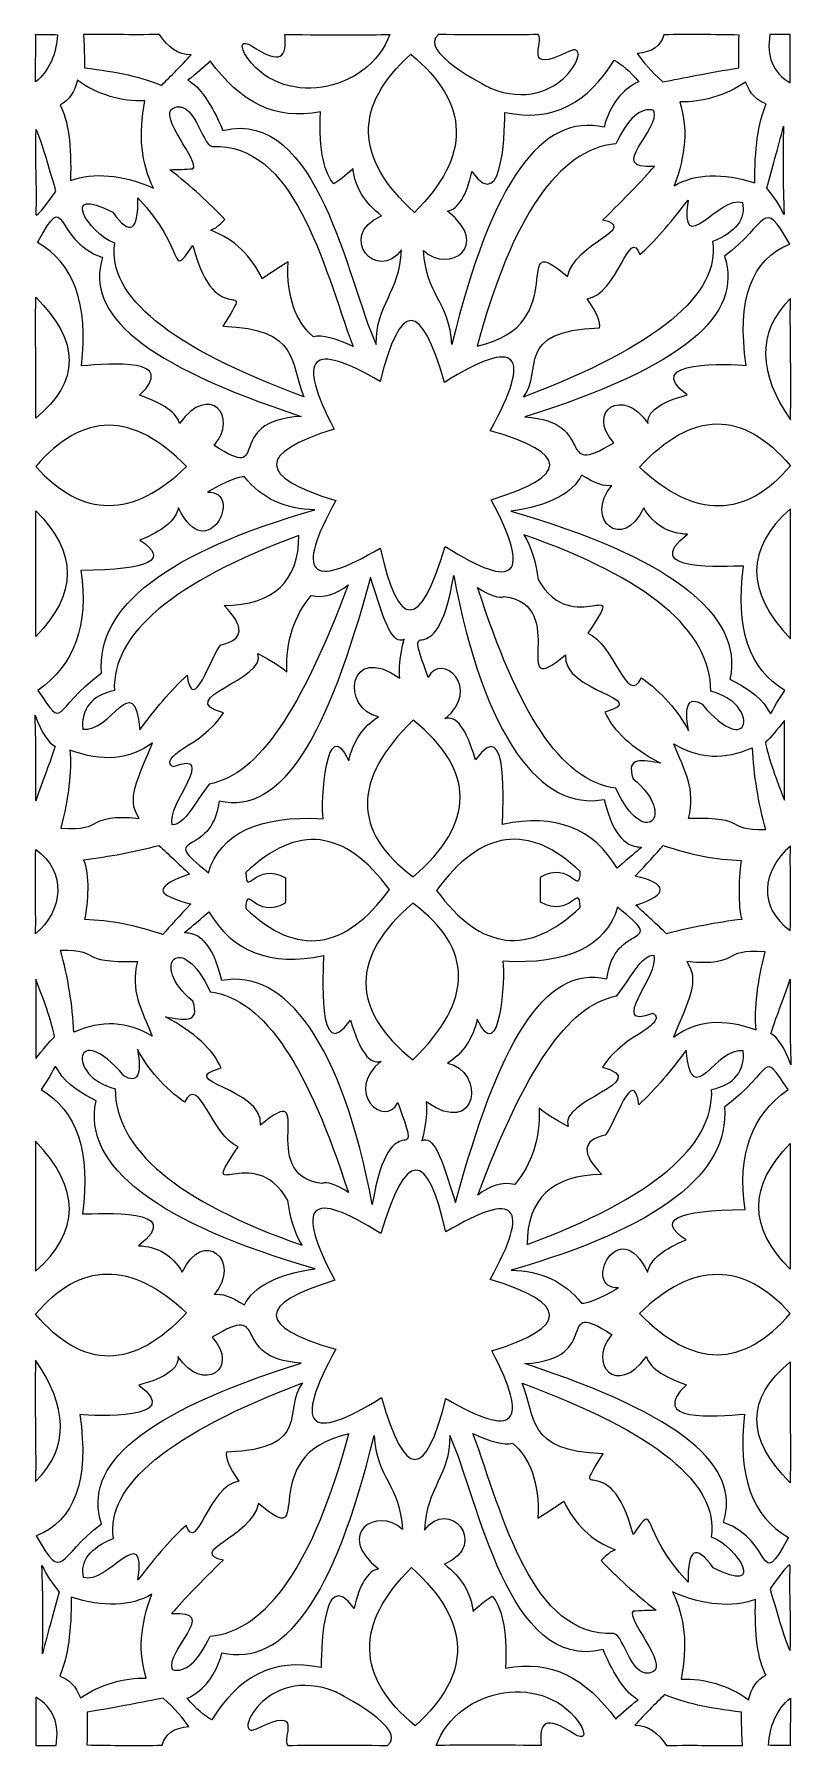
# Model space of a CAD drawing. Header units: centimetres. Extents: x -6.4 to -1.6, y -2.5 to 8.4.
import ezdxf

# ---------------------------------------------------------------- set-up
doc = ezdxf.new("R2010")
doc.units = ezdxf.units.CM
doc.header["$MEASUREMENT"] = 0
doc.layers.add('layer 1', color=7, linetype='Continuous')

msp = doc.modelspace()

# ---------------------------------------------------------------- linework, layer by layer
at = {"layer": 'layer 1', "color": 250, "lineweight": 9}
for points, knots in [([(-6.36984, 8.37749), (-6.36923, 8.34196), (-6.36964, 8.30567), (-6.36963, 8.26367), (-6.36963, 8.26367), (-6.36962, 8.21146), (-6.37178, 8.14381), (-6.37001, 8.07833), (-6.37001, 8.07833), (-6.28323, 8.14666), (-6.23733, 8.25633), (-6.23179, 8.37636), (-6.23179, 8.37636), (-6.27041, 8.37905), (-6.31438, 8.37612), (-6.36984, 8.37749)], [0, 0, 0, 0, 0.2, 0.2, 0.2, 0.2, 0.4, 0.4, 0.4, 0.4, 0.6, 0.6, 0.6, 0.6, 1, 1, 1, 1]), ([(-6.06668, 8.37744), (-5.92579, 8.3777), (-5.76429, 8.37563), (-5.58433, 8.37713), (-5.58433, 8.37713), (-5.53263, 8.29773), (-5.46613, 8.24722), (-5.38488, 8.24906), (-5.38488, 8.24906), (-5.44766, 8.18074), (-5.51045, 8.1161), (-5.57324, 8.05516), (-5.57324, 8.05516), (-5.69142, 8.10686), (-5.85393, 8.1438), (-6.06076, 8.16596), (-6.06076, 8.16596), (-6.05892, 8.18442), (-6.06114, 8.27033), (-6.06668, 8.37744)], [0, 0, 0, 0, 0.16666667, 0.16666667, 0.16666667, 0.16666667, 0.33333333, 0.33333333, 0.33333333, 0.33333333, 0.5, 0.5, 0.5, 0.5, 0.66666667, 0.66666667, 0.66666667, 0.66666667, 1, 1, 1, 1]), ([(-4.12523, 8.37863), (-4.2633, 8.37311), (-4.48304, 8.37478), (-4.79142, 8.37848), (-4.79142, 8.37848), (-4.77555, 8.23668), (-4.81356, 8.17828), (-5.00194, 8.30646), (-5.00194, 8.30646), (-5.06103, 8.33786), (-5.0758, 8.32124), (-5.04626, 8.2566), (-5.04626, 8.2566), (-4.82743, 7.90268), (-4.26298, 8.00324), (-4.12523, 8.37863)], [0, 0, 0, 0, 0.2, 0.2, 0.2, 0.2, 0.4, 0.4, 0.4, 0.4, 0.6, 0.6, 0.6, 0.6, 1, 1, 1, 1]), ([(-3.81626, 8.37727), (-3.54974, 8.37471), (-3.33987, 8.3747), (-3.18666, 8.37727), (-3.18666, 8.37727), (-3.13686, 8.33562), (-3.30229, 8.11562), (-2.98799, 8.2713), (-2.98799, 8.2713), (-2.82181, 8.35361), (-3.03999, 7.85463), (-3.48794, 8.03823), (-3.48794, 8.03823), (-3.52098, 8.05336), (-3.9545, 8.27606), (-3.81626, 8.37727)], [0, 0, 0, 0, 0.2, 0.2, 0.2, 0.2, 0.4, 0.4, 0.4, 0.4, 0.6, 0.6, 0.6, 0.6, 1, 1, 1, 1]), ([(-2.55793, 8.25748), (-2.4633, 8.26515), (-2.40746, 8.30465), (-2.39041, 8.37599), (-2.39041, 8.37599), (-2.23049, 8.37866), (-2.07112, 8.37711), (-1.91257, 8.37422), (-1.91257, 8.37422), (-1.91433, 8.29464), (-1.9149, 8.22565), (-1.91432, 8.16727), (-1.91432, 8.16727), (-2.10888, 8.13367), (-2.26934, 8.10359), (-2.3957, 8.07705), (-2.3957, 8.07705), (-2.47095, 8.14663), (-2.52503, 8.20678), (-2.55793, 8.25748)], [0, 0, 0, 0, 0.16666667, 0.16666667, 0.16666667, 0.16666667, 0.33333333, 0.33333333, 0.33333333, 0.33333333, 0.5, 0.5, 0.5, 0.5, 0.66666667, 0.66666667, 0.66666667, 0.66666667, 1, 1, 1, 1]), ([(-1.71675, 8.37729), (-1.68757, 8.37729), (-1.64203, 8.37734), (-1.58867, 8.37734), (-1.58867, 8.37734), (-1.5878, 8.37944), (-1.58956, 8.2033), (-1.5884, 8.07076), (-1.5884, 8.07076), (-1.69863, 8.13771), (-1.74141, 8.23989), (-1.71675, 8.37729)], [0, 0, 0, 0, 0.25, 0.25, 0.25, 0.25, 0.5, 0.5, 0.5, 0.5, 1, 1, 1, 1]), ([(-3.99228, 8.25265), (-4.35728, 7.9275), (-4.34975, 7.59372), (-3.96967, 7.25135), (-3.96967, 7.25135), (-3.609, 7.60665), (-3.61653, 7.94041), (-3.99228, 8.25265)], [0, 0, 0, 0, 0.33333333, 0.33333333, 0.33333333, 0.33333333, 1, 1, 1, 1]), ([(-5.40514, 8.08887), (-5.35128, 8.12927), (-5.30413, 8.16966), (-5.26374, 8.21007), (-5.26374, 8.21007), (-5.07353, 7.95253), (-4.85601, 7.83002), (-4.56479, 7.88893), (-4.56479, 7.88893), (-4.57826, 7.63139), (-4.53486, 7.49465), (-4.48099, 7.43237), (-4.48099, 7.43237), (-4.42713, 7.46772), (-4.38673, 7.4997), (-4.35979, 7.52832), (-4.35979, 7.52832), (-4.34633, 7.41217), (-4.28573, 7.31285), (-4.17799, 7.23037), (-4.17799, 7.23037), (-4.469, 7.10105), (-4.20308, 6.80142), (-4.05174, 7.01321), (-4.05174, 7.01321), (-4.06487, 6.73757), (-4.21255, 6.67408), (-4.21255, 6.41435), (-4.21255, 6.41435), (-4.3944, 6.81674), (-4.57948, 7.91633), (-5.18294, 7.77072), (-5.18294, 7.77072), (-5.257, 7.94073), (-5.33107, 8.04679), (-5.40514, 8.08887)], [0, 0, 0, 0, 0.1, 0.1, 0.1, 0.1, 0.2, 0.2, 0.2, 0.2, 0.3, 0.3, 0.3, 0.3, 0.4, 0.4, 0.4, 0.4, 0.5, 0.5, 0.5, 0.5, 0.6, 0.6, 0.6, 0.6, 0.7, 0.7, 0.7, 0.7, 0.8, 0.8, 0.8, 0.8, 1, 1, 1, 1]), ([(-2.54883, 8.07895), (-2.60482, 8.14571), (-2.65649, 8.19092), (-2.70387, 8.21461), (-2.70387, 8.21461), (-2.86968, 7.94869), (-3.08546, 7.81867), (-3.39769, 7.88434), (-3.39769, 7.88434), (-3.39607, 7.83448), (-3.39912, 7.21044), (-3.60504, 7.51047), (-3.60504, 7.51047), (-3.63949, 7.35759), (-3.69117, 7.2736), (-3.76008, 7.25852), (-3.76008, 7.25852), (-3.47793, 7.04083), (-3.74918, 6.85854), (-3.91189, 7.00982), (-3.91189, 7.00982), (-3.89704, 6.73026), (-3.74828, 6.68454), (-3.7324, 6.41473), (-3.7324, 6.41473), (-3.47616, 7.46233), (-3.16252, 7.87654), (-2.76847, 7.79148), (-2.76847, 7.79148), (-2.72972, 7.93254), (-2.6565, 8.02835), (-2.54883, 8.07895)], [0, 0, 0, 0, 0.11111111, 0.11111111, 0.11111111, 0.11111111, 0.22222222, 0.22222222, 0.22222222, 0.22222222, 0.33333333, 0.33333333, 0.33333333, 0.33333333, 0.44444444, 0.44444444, 0.44444444, 0.44444444, 0.55555556, 0.55555556, 0.55555556, 0.55555556, 0.66666667, 0.66666667, 0.66666667, 0.66666667, 0.77777778, 0.77777778, 0.77777778, 0.77777778, 1, 1, 1, 1]), ([(-6.14922, 7.45239), (-6.14197, 7.67503), (-6.16374, 7.83475), (-6.21456, 7.93156), (-6.21456, 7.93156), (-6.15891, 7.9618), (-6.1226, 8.01382), (-6.10566, 8.08764), (-6.10566, 8.08764), (-5.97257, 7.99568), (-5.82978, 7.95212), (-5.67732, 7.95696), (-5.67732, 7.95696), (-5.71968, 7.744), (-5.70152, 7.56008), (-5.62287, 7.4052), (-5.62287, 7.4052), (-5.82494, 7.49112), (-6.00039, 7.50685), (-6.14922, 7.45239)], [0, 0, 0, 0, 0.16666667, 0.16666667, 0.16666667, 0.16666667, 0.33333333, 0.33333333, 0.33333333, 0.33333333, 0.5, 0.5, 0.5, 0.5, 0.66666667, 0.66666667, 0.66666667, 0.66666667, 1, 1, 1, 1]), ([(-2.3244, 7.4202), (-2.24891, 7.61291), (-2.23698, 7.78973), (-2.28864, 7.95065), (-2.28864, 7.95065), (-2.14163, 7.94866), (-2.00256, 7.99037), (-1.87144, 8.0758), (-1.87144, 8.0758), (-1.84363, 8.0023), (-1.79992, 7.9566), (-1.74032, 7.93872), (-1.74032, 7.93872), (-1.79197, 7.81555), (-1.81581, 7.64866), (-1.81184, 7.43808), (-1.81184, 7.43808), (-2.01845, 7.50364), (-2.1893, 7.49768), (-2.3244, 7.4202)], [0, 0, 0, 0, 0.16666667, 0.16666667, 0.16666667, 0.16666667, 0.33333333, 0.33333333, 0.33333333, 0.33333333, 0.5, 0.5, 0.5, 0.5, 0.66666667, 0.66666667, 0.66666667, 0.66666667, 1, 1, 1, 1]), ([(-5.51897, 7.52153), (-5.38487, 7.41622), (-5.26864, 7.31094), (-5.1703, 7.20564), (-5.1703, 7.20564), (-5.19811, 7.18577), (-5.20888, 7.15824), (-5.26053, 7.13838), (-5.26053, 7.13838), (-5.10458, 7.07878), (-5.00662, 6.97727), (-4.9341, 6.83026), (-4.9341, 6.83026), (-4.89735, 6.85807), (-4.84272, 6.89384), (-4.7702, 6.93754), (-4.7702, 6.93754), (-4.78092, 6.71326), (-4.72104, 6.5571), (-4.60928, 6.46372), (-4.60928, 6.46372), (-4.55365, 6.47661), (-4.47021, 6.45577), (-4.35896, 6.40113), (-4.35896, 6.40113), (-4.55136, 6.93413), (-4.73269, 7.69383), (-5.25109, 7.66755), (-5.25109, 7.66755), (-5.32137, 7.68653), (-5.36451, 7.97569), (-5.49934, 7.91128), (-5.49934, 7.91128), (-5.5974, 7.86443), (-5.32563, 7.56916), (-5.37293, 7.52748), (-5.37293, 7.52748), (-5.42134, 7.52327), (-5.47043, 7.52293), (-5.51897, 7.52153)], [0, 0, 0, 0, 0.09090909, 0.09090909, 0.09090909, 0.09090909, 0.18181818, 0.18181818, 0.18181818, 0.18181818, 0.27272727, 0.27272727, 0.27272727, 0.27272727, 0.36363636, 0.36363636, 0.36363636, 0.36363636, 0.45454545, 0.45454545, 0.45454545, 0.45454545, 0.54545455, 0.54545455, 0.54545455, 0.54545455, 0.63636364, 0.63636364, 0.63636364, 0.63636364, 0.72727273, 0.72727273, 0.72727273, 0.72727273, 0.81818182, 0.81818182, 0.81818182, 0.81818182, 1, 1, 1, 1]), ([(-3.57302, 6.40402), (-3.34953, 7.22451), (-3.05648, 7.65164), (-2.69392, 7.68543), (-2.69392, 7.68543), (-2.61546, 7.84933), (-2.53499, 7.91985), (-2.45254, 7.897), (-2.45254, 7.897), (-2.40359, 7.77921), (-2.7616, 7.51633), (-2.44956, 7.54238), (-2.44956, 7.54238), (-2.52704, 7.45298), (-2.6363, 7.33974), (-2.77736, 7.20266), (-2.77736, 7.20266), (-2.53929, 7.15096), (-2.94926, 7.06581), (-3.00086, 6.84506), (-3.00086, 6.84506), (-3.38261, 7.1746), (-2.95052, 6.53946), (-3.57302, 6.40402)], [0, 0, 0, 0, 0.14285714, 0.14285714, 0.14285714, 0.14285714, 0.28571429, 0.28571429, 0.28571429, 0.28571429, 0.42857143, 0.42857143, 0.42857143, 0.42857143, 0.57142857, 0.57142857, 0.57142857, 0.57142857, 0.71428571, 0.71428571, 0.71428571, 0.71428571, 1, 1, 1, 1]), ([(-6.36813, 7.77367), (-6.3658, 7.81156), (-6.24217, 7.39639), (-6.24169, 7.38547), (-6.24169, 7.38547), (-6.24943, 7.3711), (-6.37085, 7.20358), (-6.36924, 7.23779), (-6.36924, 7.23779), (-6.36096, 7.41308), (-6.37902, 7.59678), (-6.36813, 7.77367)], [0, 0, 0, 0, 0.25, 0.25, 0.25, 0.25, 0.5, 0.5, 0.5, 0.5, 1, 1, 1, 1]), ([(-1.63063, 7.79631), (-1.66826, 7.65399), (-1.70383, 7.52385), (-1.73738, 7.4059), (-1.73738, 7.4059), (-1.69266, 7.35204), (-1.65604, 7.29612), (-1.62758, 7.23816), (-1.62758, 7.23816), (-1.63469, 7.43032), (-1.63571, 7.61637), (-1.63063, 7.79631)], [0, 0, 0, 0, 0.25, 0.25, 0.25, 0.25, 0.5, 0.5, 0.5, 0.5, 1, 1, 1, 1]), ([(-6.35901, 7.06085), (-6.12791, 6.93257), (-6.0345, 6.67219), (-6.07884, 6.27977), (-6.07884, 6.27977), (-5.89015, 6.29197), (-5.46452, 6.33235), (-5.71094, 6.09299), (-5.71094, 6.09299), (-5.55718, 6.03923), (-5.47322, 5.97979), (-5.45907, 5.91471), (-5.45907, 5.91471), (-5.26679, 6.17601), (-5.08259, 5.95889), (-5.23833, 5.77603), (-5.23833, 5.77603), (-4.86255, 5.53072), (-5.19778, 5.93318), (-4.68679, 5.95912), (-4.68679, 5.95912), (-5.69238, 6.29023), (-6.05714, 6.60711), (-5.94583, 6.96463), (-5.94583, 6.96463), (-6.27478, 7.08542), (-6.15851, 7.42157), (-6.35901, 7.06085)], [0, 0, 0, 0, 0.125, 0.125, 0.125, 0.125, 0.25, 0.25, 0.25, 0.25, 0.375, 0.375, 0.375, 0.375, 0.5, 0.5, 0.5, 0.5, 0.625, 0.625, 0.625, 0.625, 0.75, 0.75, 0.75, 0.75, 1, 1, 1, 1]), ([(-4.66956, 6.08328), (-4.76222, 6.29428), (-4.69088, 6.51509), (-5.18364, 6.53004), (-5.18364, 6.53004), (-4.96439, 6.88676), (-5.22218, 6.4593), (-5.37382, 7.0421), (-5.37382, 7.0421), (-5.52963, 6.81679), (-5.40517, 7.01067), (-5.72221, 7.344), (-5.72221, 7.344), (-5.71813, 7.1298), (-5.77116, 7.0992), (-5.88132, 7.2522), (-5.88132, 7.2522), (-6.22247, 7.43026), (-6.03973, 7.11972), (-5.86908, 7.05636), (-5.86908, 7.05636), (-5.91804, 6.71976), (-5.5182, 6.3954), (-4.66956, 6.08328)], [0, 0, 0, 0, 0.14285714, 0.14285714, 0.14285714, 0.14285714, 0.28571429, 0.28571429, 0.28571429, 0.28571429, 0.42857143, 0.42857143, 0.42857143, 0.42857143, 0.57142857, 0.57142857, 0.57142857, 0.57142857, 0.71428571, 0.71428571, 0.71428571, 0.71428571, 1, 1, 1, 1]), ([(-1.891, 7.3139), (-2.03363, 7.36614), (-2.29377, 6.94275), (-2.23565, 7.32915), (-2.23565, 7.32915), (-2.35359, 7.17563), (-2.45525, 7.06074), (-2.54065, 6.9845), (-2.54065, 6.9845), (-2.61123, 7.17265), (-2.67822, 6.731), (-2.87615, 6.7039), (-2.87615, 6.7039), (-2.81312, 6.61444), (-2.78668, 6.55343), (-2.79685, 6.5209), (-2.79685, 6.5209), (-3.34585, 6.49946), (-3.14837, 6.25228), (-3.27875, 6.0817), (-3.27875, 6.0817), (-2.42984, 6.40399), (-2.03028, 6.73237), (-2.0801, 7.06685), (-2.0801, 7.06685), (-1.93168, 7.12684), (-1.86864, 7.20919), (-1.891, 7.3139)], [0, 0, 0, 0, 0.125, 0.125, 0.125, 0.125, 0.25, 0.25, 0.25, 0.25, 0.375, 0.375, 0.375, 0.375, 0.5, 0.5, 0.5, 0.5, 0.625, 0.625, 0.625, 0.625, 0.75, 0.75, 0.75, 0.75, 1, 1, 1, 1]), ([(-3.26978, 5.95568), (-2.25979, 6.2755), (-1.88366, 6.60035), (-2.00485, 6.97405), (-2.00485, 6.97405), (-1.7235, 7.18026), (-1.77079, 7.36288), (-1.59075, 7.0498), (-1.59075, 7.0498), (-1.83483, 6.95554), (-1.92742, 6.69966), (-1.8685, 6.2822), (-1.8685, 6.2822), (-1.96047, 6.29412), (-2.5417, 6.31496), (-2.2422, 6.09535), (-2.2422, 6.09535), (-2.41558, 6.04823), (-2.49807, 5.98762), (-2.48965, 5.91355), (-2.48965, 5.91355), (-2.64838, 6.15492), (-2.88551, 5.99057), (-2.7068, 5.79235), (-2.7068, 5.79235), (-3.09024, 5.56115), (-2.79575, 5.92485), (-3.26978, 5.95568)], [0, 0, 0, 0, 0.125, 0.125, 0.125, 0.125, 0.25, 0.25, 0.25, 0.25, 0.375, 0.375, 0.375, 0.375, 0.5, 0.5, 0.5, 0.5, 0.625, 0.625, 0.625, 0.625, 0.75, 0.75, 0.75, 0.75, 1, 1, 1, 1]), ([(-6.36964, 6.71337), (-6.37032, 6.45864), (-6.36911, 6.20164), (-6.36949, 5.94884), (-6.36949, 5.94884), (-6.08701, 6.17928), (-6.08716, 6.43447), (-6.36964, 6.71337)], [0, 0, 0, 0, 0.33333333, 0.33333333, 0.33333333, 0.33333333, 1, 1, 1, 1]), ([(-4.47784, 5.87842), (-4.72213, 6.34026), (-4.62508, 6.44067), (-4.18667, 6.17963), (-4.18667, 6.17963), (-4.06119, 6.69669), (-3.92564, 6.69501), (-3.78006, 6.1746), (-3.78006, 6.1746), (-3.31488, 6.46409), (-3.21782, 6.36201), (-3.4889, 5.86839), (-3.4889, 5.86839), (-2.98858, 5.72617), (-2.9869, 5.58057), (-3.48388, 5.43164), (-3.48388, 5.43164), (-3.22619, 4.94806), (-3.32324, 4.84932), (-3.77504, 5.13546), (-3.77504, 5.13546), (-3.93234, 4.60334), (-4.06954, 4.59999), (-4.18668, 5.12542), (-4.18668, 5.12542), (-4.63513, 4.85769), (-4.72884, 4.95808), (-4.4678, 5.42662), (-4.4678, 5.42662), (-4.96644, 5.57722), (-4.9698, 5.72782), (-4.47784, 5.87842)], [0, 0, 0, 0, 0.11111111, 0.11111111, 0.11111111, 0.11111111, 0.22222222, 0.22222222, 0.22222222, 0.22222222, 0.33333333, 0.33333333, 0.33333333, 0.33333333, 0.44444444, 0.44444444, 0.44444444, 0.44444444, 0.55555556, 0.55555556, 0.55555556, 0.55555556, 0.66666667, 0.66666667, 0.66666667, 0.66666667, 0.77777778, 0.77777778, 0.77777778, 0.77777778, 1, 1, 1, 1]), ([(-1.5873, 6.70514), (-1.59052, 6.44969), (-1.58018, 6.1931), (-1.58742, 5.93784), (-1.58742, 5.93784), (-1.78593, 6.22746), (-1.81012, 6.48788), (-1.5873, 6.70514)], [0, 0, 0, 0, 0.33333333, 0.33333333, 0.33333333, 0.33333333, 1, 1, 1, 1]), ([(-6.36946, 5.64148), (-6.06979, 5.99004), (-5.75155, 5.99004), (-5.41473, 5.64148), (-5.41473, 5.64148), (-5.75315, 5.31316), (-6.07139, 5.31316), (-6.36946, 5.64148)], [0, 0, 0, 0, 0.33333333, 0.33333333, 0.33333333, 0.33333333, 1, 1, 1, 1]), ([(-1.5873, 5.64694), (-1.89034, 6.00288), (-2.20941, 5.99969), (-2.54449, 5.63732), (-2.54449, 5.63732), (-2.19017, 5.30704), (-1.8711, 5.31024), (-1.5873, 5.64694)], [0, 0, 0, 0, 0.33333333, 0.33333333, 0.33333333, 0.33333333, 1, 1, 1, 1]), ([(-6.3552, 4.224), (-6.12352, 4.38528), (-6.03264, 4.63872), (-6.08256, 4.98432), (-6.08256, 4.98432), (-5.64353, 4.98688), (-5.51936, 5.05088), (-5.71008, 5.17632), (-5.71008, 5.17632), (-5.56672, 5.23136), (-5.4848, 5.2992), (-5.46432, 5.37984), (-5.46432, 5.37984), (-5.2812, 4.99561), (-5.04672, 5.48783), (-5.28, 5.47969), (-5.28, 5.47969), (-5.1584, 5.55008), (-5.08032, 5.58208), (-5.04576, 5.57568), (-5.04576, 5.57568), (-4.93824, 5.44001), (-4.78976, 5.37088), (-4.60032, 5.36832), (-4.60032, 5.36832), (-5.53728, 5.09824), (-5.98784, 4.75392), (-5.952, 4.33536), (-5.952, 4.33536), (-6.27549, 4.09544), (-6.17773, 3.96048), (-6.3552, 4.224)], [0, 0, 0, 0, 0.11111111, 0.11111111, 0.11111111, 0.11111111, 0.22222222, 0.22222222, 0.22222222, 0.22222222, 0.33333333, 0.33333333, 0.33333333, 0.33333333, 0.44444444, 0.44444444, 0.44444444, 0.44444444, 0.55555556, 0.55555556, 0.55555556, 0.55555556, 0.66666667, 0.66666667, 0.66666667, 0.66666667, 0.77777778, 0.77777778, 0.77777778, 0.77777778, 1, 1, 1, 1]), ([(-3.3579, 5.35815), (-3.1164, 5.3949), (-2.96729, 5.47155), (-2.9106, 5.5881), (-2.9106, 5.5881), (-2.82766, 5.53456), (-2.76359, 5.5125), (-2.71845, 5.52195), (-2.71845, 5.52195), (-2.89913, 5.30917), (-2.64796, 5.09308), (-2.51685, 5.3802), (-2.51685, 5.3802), (-2.45386, 5.27206), (-2.36145, 5.2164), (-2.23965, 5.21325), (-2.23965, 5.21325), (-2.5525, 4.96936), (-1.99866, 5.01062), (-1.8837, 5.01165), (-1.8837, 5.01165), (-1.93726, 4.61895), (-1.85011, 4.35646), (-1.62224, 4.22415), (-1.62224, 4.22415), (-1.81031, 3.95841), (-1.57994, 4.09796), (-1.9702, 4.29624), (-1.9702, 4.29624), (-1.88118, 4.70981), (-2.36639, 5.07479), (-3.3579, 5.35815)], [0, 0, 0, 0, 0.11111111, 0.11111111, 0.11111111, 0.11111111, 0.22222222, 0.22222222, 0.22222222, 0.22222222, 0.33333333, 0.33333333, 0.33333333, 0.33333333, 0.44444444, 0.44444444, 0.44444444, 0.44444444, 0.55555556, 0.55555556, 0.55555556, 0.55555556, 0.66666667, 0.66666667, 0.66666667, 0.66666667, 0.77777778, 0.77777778, 0.77777778, 0.77777778, 1, 1, 1, 1]), ([(-6.36943, 5.36113), (-6.36974, 5.16451), (-6.36944, 4.89952), (-6.36943, 4.56624), (-6.36943, 4.56624), (-6.10319, 4.83378), (-6.10319, 5.09874), (-6.36943, 5.36113)], [0, 0, 0, 0, 0.33333333, 0.33333333, 0.33333333, 0.33333333, 1, 1, 1, 1]), ([(-1.58728, 4.55165), (-1.87288, 4.8488), (-1.87288, 5.12285), (-1.58728, 5.3738), (-1.58728, 5.3738), (-1.58728, 5.16486), (-1.58728, 4.8908), (-1.58728, 4.55165)], [0, 0, 0, 0, 0.33333333, 0.33333333, 0.33333333, 0.33333333, 1, 1, 1, 1]), ([(-6.07194, 3.97964), (-6.0819, 4.10917), (-6.015, 4.1903), (-5.87124, 4.22304), (-5.87124, 4.22304), (-5.88549, 4.58457), (-5.4955, 4.91192), (-4.70127, 5.20513), (-4.70127, 5.20513), (-4.7027, 4.91478), (-4.86069, 4.76675), (-5.17524, 4.76105), (-5.17524, 4.76105), (-5.04288, 4.62726), (-5.04999, 4.5447), (-5.19659, 4.51339), (-5.19659, 4.51339), (-5.25793, 4.44163), (-5.37621, 4.05731), (-5.4101, 4.32124), (-5.4101, 4.32124), (-5.51542, 4.22019), (-5.61505, 4.10489), (-5.70899, 3.97537), (-5.70899, 3.97537), (-5.74844, 4.37663), (-5.8939, 3.9461), (-6.07194, 3.97964)], [0, 0, 0, 0, 0.125, 0.125, 0.125, 0.125, 0.25, 0.25, 0.25, 0.25, 0.375, 0.375, 0.375, 0.375, 0.5, 0.5, 0.5, 0.5, 0.625, 0.625, 0.625, 0.625, 0.75, 0.75, 0.75, 0.75, 1, 1, 1, 1]), ([(-3.27565, 5.21017), (-2.48562, 4.93234), (-2.09116, 4.60191), (-2.0923, 4.2189), (-2.0923, 4.2189), (-1.77479, 4.14097), (-1.83655, 3.76849), (-2.14718, 4.13658), (-2.14718, 4.13658), (-2.23294, 4.18802), (-2.26152, 4.13201), (-2.23293, 3.96851), (-2.23293, 3.96851), (-2.30268, 4.09885), (-2.40215, 4.21089), (-2.53134, 4.30465), (-2.53134, 4.30465), (-2.61986, 4.11354), (-2.7086, 4.52476), (-2.87091, 4.58591), (-2.87091, 4.58591), (-2.60622, 4.98141), (-2.95918, 4.53905), (-3.18647, 4.92548), (-3.18647, 4.92548), (-3.1979, 5.03181), (-3.22763, 5.12672), (-3.27565, 5.21017)], [0, 0, 0, 0, 0.125, 0.125, 0.125, 0.125, 0.25, 0.25, 0.25, 0.25, 0.375, 0.375, 0.375, 0.375, 0.5, 0.5, 0.5, 0.5, 0.625, 0.625, 0.625, 0.625, 0.75, 0.75, 0.75, 0.75, 1, 1, 1, 1]), ([(-4.19643, 4.05776), (-4.29639, 3.99672), (-4.35965, 3.89723), (-4.38615, 3.7791), (-4.38615, 3.7791), (-4.53099, 4.09289), (-4.56272, 3.51014), (-4.5486, 3.41145), (-4.5486, 3.41145), (-4.95616, 3.43424), (-5.19841, 3.32025), (-5.27535, 3.06945), (-5.27535, 3.06945), (-5.61505, 3.3363), (-5.25476, 3.14847), (-5.20695, 3.5226), (-5.20695, 3.5226), (-4.80421, 3.43194), (-4.52006, 3.93934), (-4.24769, 4.94011), (-4.24769, 4.94011), (-4.15649, 4.63802), (-4.104, 4.5087), (-4.0356, 4.5486), (-4.0356, 4.5486), (-4.06125, 4.43746), (-4.0698, 4.3548), (-4.06125, 4.30065), (-4.06125, 4.30065), (-4.39603, 4.53767), (-4.43687, 4.09941), (-4.19643, 4.05776)], [0, 0, 0, 0, 0.11111111, 0.11111111, 0.11111111, 0.11111111, 0.22222222, 0.22222222, 0.22222222, 0.22222222, 0.33333333, 0.33333333, 0.33333333, 0.33333333, 0.44444444, 0.44444444, 0.44444444, 0.44444444, 0.55555556, 0.55555556, 0.55555556, 0.55555556, 0.66666667, 0.66666667, 0.66666667, 0.66666667, 0.77777778, 0.77777778, 0.77777778, 0.77777778, 1, 1, 1, 1]), ([(-5.50403, 3.3733), (-5.42114, 3.37642), (-5.3675, 3.50709), (-5.26937, 3.63064), (-5.26937, 3.63064), (-4.95199, 3.69427), (-4.68867, 4.09974), (-4.38956, 4.89342), (-4.38956, 4.89342), (-4.46501, 4.83079), (-4.54329, 4.80802), (-4.62442, 4.8251), (-4.62442, 4.8251), (-4.73259, 4.69557), (-4.78383, 4.53474), (-4.77813, 4.34259), (-4.77813, 4.34259), (-4.81372, 4.37248), (-4.87493, 4.41092), (-4.96174, 4.45788), (-4.96174, 4.45788), (-4.90007, 4.28834), (-5.51282, 4.17556), (-5.17951, 4.08212), (-5.17951, 4.08212), (-5.21367, 4.02377), (-5.27631, 3.96257), (-5.36739, 3.89851), (-5.36739, 3.89851), (-5.50545, 3.82023), (-5.54957, 3.76757), (-5.49977, 3.74052), (-5.49977, 3.74052), (-5.20185, 3.85002), (-5.54586, 3.49881), (-5.50403, 3.3733)], [0, 0, 0, 0, 0.1, 0.1, 0.1, 0.1, 0.2, 0.2, 0.2, 0.2, 0.3, 0.3, 0.3, 0.3, 0.4, 0.4, 0.4, 0.4, 0.5, 0.5, 0.5, 0.5, 0.6, 0.6, 0.6, 0.6, 0.7, 0.7, 0.7, 0.7, 0.8, 0.8, 0.8, 0.8, 1, 1, 1, 1]), ([(-2.68576, 3.0976), (-2.35234, 3.4001), (-2.64965, 3.012), (-2.76673, 3.53408), (-2.76673, 3.53408), (-3.16921, 3.45548), (-3.52895, 3.92833), (-3.72065, 4.95264), (-3.72065, 4.95264), (-3.84019, 4.24144), (-4.05861, 4.79816), (-3.88256, 4.30496), (-3.88256, 4.30496), (-3.79761, 4.47563), (-3.53787, 4.23459), (-3.77696, 4.04448), (-3.77696, 4.04448), (-3.70539, 4.07029), (-3.64085, 3.98346), (-3.58336, 3.784), (-3.58336, 3.784), (-3.36504, 4.09326), (-3.41282, 3.45982), (-3.41088, 3.37568), (-3.41088, 3.37568), (-3.07531, 3.4449), (-2.83359, 3.35221), (-2.68576, 3.0976)], [0, 0, 0, 0, 0.125, 0.125, 0.125, 0.125, 0.25, 0.25, 0.25, 0.25, 0.375, 0.375, 0.375, 0.375, 0.5, 0.5, 0.5, 0.5, 0.625, 0.625, 0.625, 0.625, 0.75, 0.75, 0.75, 0.75, 1, 1, 1, 1]), ([(-2.58368, 3.66432), (-2.6339, 3.80931), (-2.5204, 3.78335), (-2.4112, 3.76288), (-2.4112, 3.76288), (-2.59424, 3.86144), (-2.71157, 3.96938), (-2.7632, 4.08672), (-2.7632, 4.08672), (-2.45286, 4.1786), (-3.02892, 4.20668), (-3.01312, 4.44928), (-3.01312, 4.44928), (-3.38539, 4.13528), (-2.9751, 4.76385), (-3.40032, 4.81888), (-3.40032, 4.81888), (-3.43316, 4.8048), (-3.48949, 4.82357), (-3.56928, 4.8752), (-3.56928, 4.8752), (-3.31768, 4.09473), (-3.04754, 3.65225), (-2.6928, 3.60447), (-2.6928, 3.60447), (-2.51735, 3.2091), (-2.29726, 3.42999), (-2.58368, 3.66432)], [0, 0, 0, 0, 0.125, 0.125, 0.125, 0.125, 0.25, 0.25, 0.25, 0.25, 0.375, 0.375, 0.375, 0.375, 0.5, 0.5, 0.5, 0.5, 0.625, 0.625, 0.625, 0.625, 0.75, 0.75, 0.75, 0.75, 1, 1, 1, 1]), ([(-6.37357, 4.067), (-6.36639, 3.85959), (-6.36739, 3.6784), (-6.36966, 3.52551), (-6.36966, 3.52551), (-6.32319, 3.65915), (-6.27674, 3.77456), (-6.24575, 3.86946), (-6.24575, 3.86946), (-6.28835, 3.88883), (-6.33096, 3.95468), (-6.37357, 4.067)], [0, 0, 0, 0, 0.25, 0.25, 0.25, 0.25, 0.5, 0.5, 0.5, 0.5, 1, 1, 1, 1]), ([(-3.97787, 3.04336), (-4.36381, 3.33005), (-4.36381, 3.66086), (-3.97787, 4.03576), (-3.97787, 4.03576), (-3.58092, 3.71599), (-3.58091, 3.38518), (-3.97787, 3.04336)], [0, 0, 0, 0, 0.33333333, 0.33333333, 0.33333333, 0.33333333, 1, 1, 1, 1]), ([(-1.6258, 4.03322), (-1.6258, 3.88656), (-1.6258, 3.71876), (-1.6258, 3.52986), (-1.6258, 3.52986), (-1.68916, 3.68943), (-1.72905, 3.81146), (-1.74548, 3.89594), (-1.74548, 3.89594), (-1.71028, 3.92527), (-1.67144, 3.97615), (-1.6258, 4.03322)], [0, 0, 0, 0, 0.25, 0.25, 0.25, 0.25, 0.5, 0.5, 0.5, 0.5, 1, 1, 1, 1]), ([(-6.21089, 3.35237), (-6.16053, 3.54411), (-6.14117, 3.70872), (-6.15279, 3.84622), (-6.15279, 3.84622), (-5.94751, 3.76876), (-5.7732, 3.78424), (-5.62989, 3.8927), (-5.62989, 3.8927), (-5.72479, 3.65837), (-5.79708, 3.53199), (-5.7138, 3.41385), (-5.7138, 3.41385), (-6.06692, 3.44629), (-5.91519, 3.3302), (-6.21089, 3.35237)], [0, 0, 0, 0, 0.2, 0.2, 0.2, 0.2, 0.4, 0.4, 0.4, 0.4, 0.6, 0.6, 0.6, 0.6, 1, 1, 1, 1]), ([(-1.74592, 3.34049), (-1.79285, 3.51413), (-1.82101, 3.68778), (-1.8304, 3.86144), (-1.8304, 3.86144), (-2.00288, 3.78283), (-2.16832, 3.79104), (-2.32672, 3.88608), (-2.32672, 3.88608), (-2.25515, 3.71126), (-2.18685, 3.6014), (-2.2326, 3.4125), (-2.2326, 3.4125), (-1.83497, 3.42242), (-2.01638, 3.33718), (-1.74592, 3.34049)], [0, 0, 0, 0, 0.2, 0.2, 0.2, 0.2, 0.4, 0.4, 0.4, 0.4, 0.6, 0.6, 0.6, 0.6, 1, 1, 1, 1]), ([(-4.12819, 2.96267), (-4.40937, 2.57949), (-4.71301, 2.53241), (-5.0383, 2.84391), (-5.0383, 2.84391), (-5.0352, 3.00641), (-4.97816, 2.7693), (-4.78791, 2.87583), (-4.78791, 2.87583), (-4.78669, 2.92926), (-4.78629, 2.98484), (-4.78751, 3.03826), (-4.78751, 3.03826), (-4.97776, 3.14479), (-5.0348, 2.90768), (-5.0379, 3.07018), (-5.0379, 3.07018), (-4.71261, 3.38168), (-4.40937, 3.34585), (-4.12819, 2.96267)], [0, 0, 0, 0, 0.16666667, 0.16666667, 0.16666667, 0.16666667, 0.33333333, 0.33333333, 0.33333333, 0.33333333, 0.5, 0.5, 0.5, 0.5, 0.66666667, 0.66666667, 0.66666667, 0.66666667, 1, 1, 1, 1]), ([(-3.82941, 2.95768), (-3.54823, 3.34086), (-3.24459, 3.38794), (-2.9193, 3.07644), (-2.9193, 3.07644), (-2.9224, 2.91394), (-2.97944, 3.15105), (-3.16969, 3.04452), (-3.16969, 3.04452), (-3.17091, 2.99109), (-3.17131, 2.93551), (-3.17009, 2.88209), (-3.17009, 2.88209), (-2.97984, 2.77556), (-2.9228, 3.01267), (-2.9197, 2.85017), (-2.9197, 2.85017), (-3.24499, 2.53867), (-3.54823, 2.5745), (-3.82941, 2.95768)], [0, 0, 0, 0, 0.16666667, 0.16666667, 0.16666667, 0.16666667, 0.33333333, 0.33333333, 0.33333333, 0.33333333, 0.5, 0.5, 0.5, 0.5, 0.66666667, 0.66666667, 0.66666667, 0.66666667, 1, 1, 1, 1]), ([(-6.37044, 2.68195), (-6.19474, 2.83256), (-6.17106, 3.07667), (-6.36901, 3.21629), (-6.36901, 3.21629), (-6.37616, 3.03884), (-6.36725, 2.85964), (-6.37044, 2.68195)], [0, 0, 0, 0, 0.33333333, 0.33333333, 0.33333333, 0.33333333, 1, 1, 1, 1]), ([(-6.05823, 2.77292), (-5.90023, 2.76837), (-5.7354, 2.73654), (-5.56378, 2.67744), (-5.56378, 2.67744), (-5.51832, 2.73086), (-5.4592, 2.79565), (-5.38646, 2.87181), (-5.38646, 2.87181), (-5.40198, 2.87531), (-5.56958, 2.91934), (-5.56376, 2.95719), (-5.56376, 2.95719), (-5.55736, 2.99378), (-5.50085, 3.02828), (-5.39421, 3.06068), (-5.39421, 3.06068), (-5.46329, 3.12557), (-5.52819, 3.18628), (-5.58889, 3.2428), (-5.58889, 3.2428), (-5.74379, 3.20198), (-5.90289, 3.17163), (-6.06617, 3.15175), (-6.06617, 3.15175), (-6.02283, 3.06154), (-6.03646, 2.87473), (-6.05823, 2.77292)], [0, 0, 0, 0, 0.125, 0.125, 0.125, 0.125, 0.25, 0.25, 0.25, 0.25, 0.375, 0.375, 0.375, 0.375, 0.5, 0.5, 0.5, 0.5, 0.625, 0.625, 0.625, 0.625, 0.75, 0.75, 0.75, 0.75, 1, 1, 1, 1]), ([(-2.56622, 2.86513), (-2.49714, 2.80024), (-2.43224, 2.73953), (-2.37154, 2.68301), (-2.37154, 2.68301), (-2.21664, 2.72383), (-2.05754, 2.75418), (-1.89426, 2.77406), (-1.89426, 2.77406), (-1.92278, 2.83295), (-1.91371, 3.08036), (-1.89937, 3.14743), (-1.89937, 3.14743), (-2.05737, 3.15198), (-2.2222, 3.18381), (-2.39382, 3.24291), (-2.39382, 3.24291), (-2.43928, 3.18949), (-2.4984, 3.1247), (-2.57114, 3.04854), (-2.57114, 3.04854), (-2.3651, 3.00198), (-2.35586, 2.92905), (-2.56622, 2.86513)], [0, 0, 0, 0, 0.14285714, 0.14285714, 0.14285714, 0.14285714, 0.28571429, 0.28571429, 0.28571429, 0.28571429, 0.42857143, 0.42857143, 0.42857143, 0.42857143, 0.57142857, 0.57142857, 0.57142857, 0.57142857, 0.71428571, 0.71428571, 0.71428571, 0.71428571, 1, 1, 1, 1]), ([(-1.58859, 2.70406), (-1.79315, 2.84834), (-1.77004, 3.08163), (-1.58716, 3.2384), (-1.58716, 3.2384), (-1.59035, 3.06071), (-1.58144, 2.88151), (-1.58859, 2.70406)], [0, 0, 0, 0, 0.33333333, 0.33333333, 0.33333333, 0.33333333, 1, 1, 1, 1]), ([(-5.27184, 2.82275), (-5.60526, 2.52025), (-5.30795, 2.90835), (-5.19087, 2.38627), (-5.19087, 2.38627), (-4.78839, 2.46487), (-4.42865, 1.99202), (-4.23695, 0.96771), (-4.23695, 0.96771), (-4.11741, 1.67891), (-3.89899, 1.12219), (-4.07504, 1.61539), (-4.07504, 1.61539), (-4.15999, 1.44472), (-4.41973, 1.68576), (-4.18064, 1.87587), (-4.18064, 1.87587), (-4.25221, 1.85006), (-4.31675, 1.93689), (-4.37424, 2.13635), (-4.37424, 2.13635), (-4.59256, 1.82709), (-4.54478, 2.46053), (-4.54672, 2.54467), (-4.54672, 2.54467), (-4.88229, 2.47545), (-5.12401, 2.56814), (-5.27184, 2.82275)], [0, 0, 0, 0, 0.125, 0.125, 0.125, 0.125, 0.25, 0.25, 0.25, 0.25, 0.375, 0.375, 0.375, 0.375, 0.5, 0.5, 0.5, 0.5, 0.625, 0.625, 0.625, 0.625, 0.75, 0.75, 0.75, 0.75, 1, 1, 1, 1]), ([(-3.97973, 2.87699), (-3.59379, 2.5903), (-3.59379, 2.25949), (-3.97973, 1.88459), (-3.97973, 1.88459), (-4.37668, 2.20436), (-4.37669, 2.53517), (-3.97973, 2.87699)], [0, 0, 0, 0, 0.33333333, 0.33333333, 0.33333333, 0.33333333, 1, 1, 1, 1]), ([(-3.76117, 1.86259), (-3.66121, 1.92363), (-3.59795, 2.02312), (-3.57145, 2.14125), (-3.57145, 2.14125), (-3.42661, 1.82746), (-3.39488, 2.41021), (-3.409, 2.5089), (-3.409, 2.5089), (-3.00144, 2.48611), (-2.75919, 2.6001), (-2.68225, 2.8509), (-2.68225, 2.8509), (-2.34255, 2.58405), (-2.70284, 2.77188), (-2.75065, 2.39775), (-2.75065, 2.39775), (-3.15339, 2.48841), (-3.43754, 1.98101), (-3.70991, 0.98024), (-3.70991, 0.98024), (-3.80111, 1.28233), (-3.8536, 1.41165), (-3.922, 1.37175), (-3.922, 1.37175), (-3.89635, 1.48289), (-3.8878, 1.56555), (-3.89635, 1.6197), (-3.89635, 1.6197), (-3.56157, 1.38268), (-3.52073, 1.82094), (-3.76117, 1.86259)], [0, 0, 0, 0, 0.11111111, 0.11111111, 0.11111111, 0.11111111, 0.22222222, 0.22222222, 0.22222222, 0.22222222, 0.33333333, 0.33333333, 0.33333333, 0.33333333, 0.44444444, 0.44444444, 0.44444444, 0.44444444, 0.55555556, 0.55555556, 0.55555556, 0.55555556, 0.66666667, 0.66666667, 0.66666667, 0.66666667, 0.77777778, 0.77777778, 0.77777778, 0.77777778, 1, 1, 1, 1]), ([(-5.37392, 2.25603), (-5.3237, 2.11104), (-5.4372, 2.137), (-5.5464, 2.15747), (-5.5464, 2.15747), (-5.36336, 2.05891), (-5.24603, 1.95097), (-5.1944, 1.83363), (-5.1944, 1.83363), (-5.50474, 1.74175), (-4.92868, 1.71367), (-4.94448, 1.47107), (-4.94448, 1.47107), (-4.57221, 1.78507), (-4.9825, 1.1565), (-4.55728, 1.10147), (-4.55728, 1.10147), (-4.52444, 1.11555), (-4.46811, 1.09678), (-4.38832, 1.04515), (-4.38832, 1.04515), (-4.63992, 1.82562), (-4.91006, 2.2681), (-5.2648, 2.31588), (-5.2648, 2.31588), (-5.44025, 2.71125), (-5.66034, 2.49036), (-5.37392, 2.25603)], [0, 0, 0, 0, 0.125, 0.125, 0.125, 0.125, 0.25, 0.25, 0.25, 0.25, 0.375, 0.375, 0.375, 0.375, 0.5, 0.5, 0.5, 0.5, 0.625, 0.625, 0.625, 0.625, 0.75, 0.75, 0.75, 0.75, 1, 1, 1, 1]), ([(-6.21168, 2.57986), (-6.16475, 2.40622), (-6.13659, 2.23257), (-6.1272, 2.05891), (-6.1272, 2.05891), (-5.95472, 2.13752), (-5.78928, 2.12931), (-5.63088, 2.03427), (-5.63088, 2.03427), (-5.70245, 2.20909), (-5.77075, 2.31895), (-5.725, 2.50785), (-5.725, 2.50785), (-6.12263, 2.49793), (-5.94122, 2.58317), (-6.21168, 2.57986)], [0, 0, 0, 0, 0.2, 0.2, 0.2, 0.2, 0.4, 0.4, 0.4, 0.4, 0.6, 0.6, 0.6, 0.6, 1, 1, 1, 1]), ([(-2.45357, 2.54705), (-2.53646, 2.54393), (-2.5901, 2.41326), (-2.68823, 2.28971), (-2.68823, 2.28971), (-3.00561, 2.22608), (-3.26893, 1.82061), (-3.56804, 1.02693), (-3.56804, 1.02693), (-3.49259, 1.08956), (-3.41431, 1.11233), (-3.33318, 1.09525), (-3.33318, 1.09525), (-3.22501, 1.22478), (-3.17377, 1.38561), (-3.17947, 1.57776), (-3.17947, 1.57776), (-3.14388, 1.54787), (-3.08267, 1.50943), (-2.99586, 1.46247), (-2.99586, 1.46247), (-3.05753, 1.63201), (-2.44478, 1.74479), (-2.77809, 1.83823), (-2.77809, 1.83823), (-2.74393, 1.89658), (-2.68129, 1.95778), (-2.59021, 2.02184), (-2.59021, 2.02184), (-2.45215, 2.10012), (-2.40803, 2.15278), (-2.45783, 2.17983), (-2.45783, 2.17983), (-2.75575, 2.07033), (-2.41174, 2.42154), (-2.45357, 2.54705)], [0, 0, 0, 0, 0.1, 0.1, 0.1, 0.1, 0.2, 0.2, 0.2, 0.2, 0.3, 0.3, 0.3, 0.3, 0.4, 0.4, 0.4, 0.4, 0.5, 0.5, 0.5, 0.5, 0.6, 0.6, 0.6, 0.6, 0.7, 0.7, 0.7, 0.7, 0.8, 0.8, 0.8, 0.8, 1, 1, 1, 1]), ([(-1.74671, 2.56798), (-1.79707, 2.37624), (-1.81643, 2.21163), (-1.80481, 2.07413), (-1.80481, 2.07413), (-2.01009, 2.15159), (-2.1844, 2.13611), (-2.32771, 2.02765), (-2.32771, 2.02765), (-2.23281, 2.26198), (-2.16052, 2.38836), (-2.2438, 2.5065), (-2.2438, 2.5065), (-1.89068, 2.47406), (-2.04241, 2.59015), (-1.74671, 2.56798)], [0, 0, 0, 0, 0.2, 0.2, 0.2, 0.2, 0.4, 0.4, 0.4, 0.4, 0.6, 0.6, 0.6, 0.6, 1, 1, 1, 1]), ([(-6.36945, 1.89212), (-6.36945, 2.03878), (-6.36945, 2.20658), (-6.36945, 2.39548), (-6.36945, 2.39548), (-6.30609, 2.23591), (-6.2662, 2.11388), (-6.24977, 2.0294), (-6.24977, 2.0294), (-6.28497, 2.00007), (-6.32381, 1.94919), (-6.36945, 1.89212)], [0, 0, 0, 0, 0.25, 0.25, 0.25, 0.25, 0.5, 0.5, 0.5, 0.5, 1, 1, 1, 1]), ([(-1.58403, 1.85335), (-1.59121, 2.06076), (-1.59021, 2.24195), (-1.58794, 2.39484), (-1.58794, 2.39484), (-1.63441, 2.2612), (-1.68086, 2.14579), (-1.71185, 2.05089), (-1.71185, 2.05089), (-1.66925, 2.03152), (-1.62664, 1.96567), (-1.58403, 1.85335)], [0, 0, 0, 0, 0.25, 0.25, 0.25, 0.25, 0.5, 0.5, 0.5, 0.5, 1, 1, 1, 1]), ([(-4.68195, 0.71018), (-5.47198, 0.98801), (-5.86644, 1.31844), (-5.8653, 1.70145), (-5.8653, 1.70145), (-6.18281, 1.77938), (-6.12105, 2.15186), (-5.81042, 1.78377), (-5.81042, 1.78377), (-5.72466, 1.73233), (-5.69608, 1.78834), (-5.72467, 1.95184), (-5.72467, 1.95184), (-5.65492, 1.8215), (-5.55545, 1.70946), (-5.42626, 1.6157), (-5.42626, 1.6157), (-5.33774, 1.80681), (-5.249, 1.39559), (-5.08669, 1.33444), (-5.08669, 1.33444), (-5.35138, 0.93894), (-4.99842, 1.3813), (-4.77113, 0.99487), (-4.77113, 0.99487), (-4.7597, 0.88854), (-4.72997, 0.79363), (-4.68195, 0.71018)], [0, 0, 0, 0, 0.125, 0.125, 0.125, 0.125, 0.25, 0.25, 0.25, 0.25, 0.375, 0.375, 0.375, 0.375, 0.5, 0.5, 0.5, 0.5, 0.625, 0.625, 0.625, 0.625, 0.75, 0.75, 0.75, 0.75, 1, 1, 1, 1]), ([(-4.5997, 0.5622), (-4.8412, 0.52545), (-4.99031, 0.4488), (-5.047, 0.33225), (-5.047, 0.33225), (-5.12994, 0.38579), (-5.19401, 0.40785), (-5.23915, 0.3984), (-5.23915, 0.3984), (-5.05847, 0.61118), (-5.30964, 0.82727), (-5.44075, 0.54015), (-5.44075, 0.54015), (-5.50374, 0.64829), (-5.59615, 0.70395), (-5.71795, 0.7071), (-5.71795, 0.7071), (-5.4051, 0.95099), (-5.95894, 0.90973), (-6.0739, 0.9087), (-6.0739, 0.9087), (-6.02034, 1.3014), (-6.10749, 1.56389), (-6.33536, 1.6962), (-6.33536, 1.6962), (-6.14729, 1.96194), (-6.37766, 1.82239), (-5.9874, 1.62411), (-5.9874, 1.62411), (-6.07642, 1.21054), (-5.59121, 0.84556), (-4.5997, 0.5622)], [0, 0, 0, 0, 0.11111111, 0.11111111, 0.11111111, 0.11111111, 0.22222222, 0.22222222, 0.22222222, 0.22222222, 0.33333333, 0.33333333, 0.33333333, 0.33333333, 0.44444444, 0.44444444, 0.44444444, 0.44444444, 0.55555556, 0.55555556, 0.55555556, 0.55555556, 0.66666667, 0.66666667, 0.66666667, 0.66666667, 0.77777778, 0.77777778, 0.77777778, 0.77777778, 1, 1, 1, 1]), ([(-1.6024, 1.69635), (-1.83408, 1.53507), (-1.92496, 1.28163), (-1.87504, 0.93603), (-1.87504, 0.93603), (-2.31407, 0.93347), (-2.43824, 0.86947), (-2.24752, 0.74403), (-2.24752, 0.74403), (-2.39088, 0.68899), (-2.4728, 0.62115), (-2.49328, 0.54051), (-2.49328, 0.54051), (-2.6764, 0.92474), (-2.91088, 0.43252), (-2.6776, 0.44066), (-2.6776, 0.44066), (-2.7992, 0.37027), (-2.87728, 0.33827), (-2.91184, 0.34467), (-2.91184, 0.34467), (-3.01936, 0.48034), (-3.16784, 0.54947), (-3.35728, 0.55203), (-3.35728, 0.55203), (-2.42032, 0.82211), (-1.96976, 1.16643), (-2.0056, 1.58499), (-2.0056, 1.58499), (-1.68211, 1.82491), (-1.77987, 1.95987), (-1.6024, 1.69635)], [0, 0, 0, 0, 0.11111111, 0.11111111, 0.11111111, 0.11111111, 0.22222222, 0.22222222, 0.22222222, 0.22222222, 0.33333333, 0.33333333, 0.33333333, 0.33333333, 0.44444444, 0.44444444, 0.44444444, 0.44444444, 0.55555556, 0.55555556, 0.55555556, 0.55555556, 0.66666667, 0.66666667, 0.66666667, 0.66666667, 0.77777778, 0.77777778, 0.77777778, 0.77777778, 1, 1, 1, 1]), ([(-1.88566, 1.94071), (-1.8757, 1.81118), (-1.9426, 1.73005), (-2.08636, 1.69731), (-2.08636, 1.69731), (-2.07211, 1.33578), (-2.4621, 1.00843), (-3.25633, 0.71522), (-3.25633, 0.71522), (-3.2549, 1.00557), (-3.09691, 1.1536), (-2.78236, 1.1593), (-2.78236, 1.1593), (-2.91472, 1.29309), (-2.90761, 1.37565), (-2.76101, 1.40696), (-2.76101, 1.40696), (-2.69967, 1.47872), (-2.58139, 1.86304), (-2.5475, 1.59911), (-2.5475, 1.59911), (-2.44218, 1.70016), (-2.34255, 1.81546), (-2.24861, 1.94498), (-2.24861, 1.94498), (-2.20916, 1.54372), (-2.0637, 1.97425), (-1.88566, 1.94071)], [0, 0, 0, 0, 0.125, 0.125, 0.125, 0.125, 0.25, 0.25, 0.25, 0.25, 0.375, 0.375, 0.375, 0.375, 0.5, 0.5, 0.5, 0.5, 0.625, 0.625, 0.625, 0.625, 0.75, 0.75, 0.75, 0.75, 1, 1, 1, 1]), ([(-6.37032, 1.3687), (-6.08472, 1.07155), (-6.08472, 0.7975), (-6.37032, 0.54655), (-6.37032, 0.54655), (-6.37032, 0.75549), (-6.37032, 1.02955), (-6.37032, 1.3687)], [0, 0, 0, 0, 0.33333333, 0.33333333, 0.33333333, 0.33333333, 1, 1, 1, 1]), ([(-3.47976, 0.04193), (-3.23547, -0.41991), (-3.33252, -0.52032), (-3.77093, -0.25928), (-3.77093, -0.25928), (-3.89641, -0.77634), (-4.03196, -0.77466), (-4.17754, -0.25425), (-4.17754, -0.25425), (-4.64272, -0.54374), (-4.73978, -0.44166), (-4.4687, 0.05196), (-4.4687, 0.05196), (-4.96902, 0.19418), (-4.9707, 0.33978), (-4.47372, 0.48871), (-4.47372, 0.48871), (-4.73141, 0.97229), (-4.63436, 1.07103), (-4.18256, 0.78489), (-4.18256, 0.78489), (-4.02526, 1.31701), (-3.88806, 1.32036), (-3.77092, 0.79493), (-3.77092, 0.79493), (-3.32247, 1.06266), (-3.22876, 0.96227), (-3.4898, 0.49373), (-3.4898, 0.49373), (-2.99116, 0.34313), (-2.9878, 0.19253), (-3.47976, 0.04193)], [0, 0, 0, 0, 0.11111111, 0.11111111, 0.11111111, 0.11111111, 0.22222222, 0.22222222, 0.22222222, 0.22222222, 0.33333333, 0.33333333, 0.33333333, 0.33333333, 0.44444444, 0.44444444, 0.44444444, 0.44444444, 0.55555556, 0.55555556, 0.55555556, 0.55555556, 0.66666667, 0.66666667, 0.66666667, 0.66666667, 0.77777778, 0.77777778, 0.77777778, 0.77777778, 1, 1, 1, 1]), ([(-1.58817, 0.55922), (-1.58786, 0.75584), (-1.58816, 1.02083), (-1.58817, 1.35411), (-1.58817, 1.35411), (-1.85441, 1.08657), (-1.85441, 0.82161), (-1.58817, 0.55922)], [0, 0, 0, 0, 0.33333333, 0.33333333, 0.33333333, 0.33333333, 1, 1, 1, 1]), ([(-6.3703, 0.27341), (-6.06726, -0.08253), (-5.74819, -0.07934), (-5.41311, 0.28303), (-5.41311, 0.28303), (-5.76743, 0.61331), (-6.0865, 0.61011), (-6.3703, 0.27341)], [0, 0, 0, 0, 0.33333333, 0.33333333, 0.33333333, 0.33333333, 1, 1, 1, 1]), ([(-1.58814, 0.27887), (-1.88781, -0.06969), (-2.20605, -0.06969), (-2.54287, 0.27887), (-2.54287, 0.27887), (-2.20445, 0.60719), (-1.88621, 0.60719), (-1.58814, 0.27887)], [0, 0, 0, 0, 0.33333333, 0.33333333, 0.33333333, 0.33333333, 1, 1, 1, 1]), ([(-4.68782, -0.03533), (-5.69781, -0.35515), (-6.07394, -0.68), (-5.95275, -1.0537), (-5.95275, -1.0537), (-6.2341, -1.25991), (-6.18681, -1.44253), (-6.36685, -1.12945), (-6.36685, -1.12945), (-6.12277, -1.03519), (-6.03018, -0.77931), (-6.0891, -0.36185), (-6.0891, -0.36185), (-5.99713, -0.37377), (-5.4159, -0.39461), (-5.7154, -0.175), (-5.7154, -0.175), (-5.54202, -0.12788), (-5.45953, -0.06727), (-5.46795, 0.0068), (-5.46795, 0.0068), (-5.30922, -0.23457), (-5.07209, -0.07022), (-5.2508, 0.128), (-5.2508, 0.128), (-4.86736, 0.3592), (-5.16185, -0.0045), (-4.68782, -0.03533)], [0, 0, 0, 0, 0.125, 0.125, 0.125, 0.125, 0.25, 0.25, 0.25, 0.25, 0.375, 0.375, 0.375, 0.375, 0.5, 0.5, 0.5, 0.5, 0.625, 0.625, 0.625, 0.625, 0.75, 0.75, 0.75, 0.75, 1, 1, 1, 1]), ([(-1.59859, -1.1405), (-1.82969, -1.01222), (-1.9231, -0.75184), (-1.87876, -0.35942), (-1.87876, -0.35942), (-2.06745, -0.37162), (-2.49308, -0.412), (-2.24666, -0.17264), (-2.24666, -0.17264), (-2.40042, -0.11888), (-2.48438, -0.05944), (-2.49853, 0.00564), (-2.49853, 0.00564), (-2.69081, -0.25566), (-2.87501, -0.03854), (-2.71927, 0.14432), (-2.71927, 0.14432), (-3.09505, 0.38963), (-2.75982, -0.01283), (-3.27081, -0.03877), (-3.27081, -0.03877), (-2.26522, -0.36988), (-1.90046, -0.68676), (-2.01177, -1.04428), (-2.01177, -1.04428), (-1.68282, -1.16507), (-1.79909, -1.50122), (-1.59859, -1.1405)], [0, 0, 0, 0, 0.125, 0.125, 0.125, 0.125, 0.25, 0.25, 0.25, 0.25, 0.375, 0.375, 0.375, 0.375, 0.5, 0.5, 0.5, 0.5, 0.625, 0.625, 0.625, 0.625, 0.75, 0.75, 0.75, 0.75, 1, 1, 1, 1]), ([(-6.3703, -0.78479), (-6.36708, -0.52934), (-6.37742, -0.27275), (-6.37018, -0.01749), (-6.37018, -0.01749), (-6.17167, -0.30711), (-6.14748, -0.56753), (-6.3703, -0.78479)], [0, 0, 0, 0, 0.33333333, 0.33333333, 0.33333333, 0.33333333, 1, 1, 1, 1]), ([(-1.58796, -0.79302), (-1.58728, -0.53829), (-1.58849, -0.28129), (-1.58811, -0.02849), (-1.58811, -0.02849), (-1.87059, -0.25893), (-1.87044, -0.51412), (-1.58796, -0.79302)], [0, 0, 0, 0, 0.33333333, 0.33333333, 0.33333333, 0.33333333, 1, 1, 1, 1]), ([(-6.0666, -1.39355), (-5.92397, -1.44579), (-5.66383, -1.0224), (-5.72195, -1.4088), (-5.72195, -1.4088), (-5.60401, -1.25528), (-5.50235, -1.14039), (-5.41695, -1.06415), (-5.41695, -1.06415), (-5.34637, -1.2523), (-5.27938, -0.81065), (-5.08145, -0.78355), (-5.08145, -0.78355), (-5.14448, -0.69409), (-5.17092, -0.63308), (-5.16075, -0.60055), (-5.16075, -0.60055), (-4.61175, -0.57911), (-4.80923, -0.33193), (-4.67885, -0.16135), (-4.67885, -0.16135), (-5.52776, -0.48364), (-5.92732, -0.81202), (-5.8775, -1.1465), (-5.8775, -1.1465), (-6.02592, -1.20649), (-6.08896, -1.28884), (-6.0666, -1.39355)], [0, 0, 0, 0, 0.125, 0.125, 0.125, 0.125, 0.25, 0.25, 0.25, 0.25, 0.375, 0.375, 0.375, 0.375, 0.5, 0.5, 0.5, 0.5, 0.625, 0.625, 0.625, 0.625, 0.75, 0.75, 0.75, 0.75, 1, 1, 1, 1]), ([(-3.28804, -0.16293), (-3.19538, -0.37393), (-3.26672, -0.59474), (-2.77396, -0.60969), (-2.77396, -0.60969), (-2.99321, -0.96641), (-2.73542, -0.53895), (-2.58378, -1.12175), (-2.58378, -1.12175), (-2.42797, -0.89644), (-2.55243, -1.09032), (-2.23539, -1.42365), (-2.23539, -1.42365), (-2.23947, -1.20945), (-2.18644, -1.17885), (-2.07628, -1.33185), (-2.07628, -1.33185), (-1.73513, -1.50991), (-1.91787, -1.19937), (-2.08852, -1.13601), (-2.08852, -1.13601), (-2.03956, -0.79941), (-2.4394, -0.47505), (-3.28804, -0.16293)], [0, 0, 0, 0, 0.14285714, 0.14285714, 0.14285714, 0.14285714, 0.28571429, 0.28571429, 0.28571429, 0.28571429, 0.42857143, 0.42857143, 0.42857143, 0.42857143, 0.57142857, 0.57142857, 0.57142857, 0.57142857, 0.71428571, 0.71428571, 0.71428571, 0.71428571, 1, 1, 1, 1]), ([(-4.38458, -0.48367), (-4.60807, -1.30416), (-4.90112, -1.73129), (-5.26368, -1.76508), (-5.26368, -1.76508), (-5.34214, -1.92898), (-5.42261, -1.9995), (-5.50506, -1.97665), (-5.50506, -1.97665), (-5.55401, -1.85886), (-5.196, -1.59598), (-5.50804, -1.62203), (-5.50804, -1.62203), (-5.43056, -1.53263), (-5.3213, -1.41939), (-5.18024, -1.28231), (-5.18024, -1.28231), (-5.41831, -1.23061), (-5.00834, -1.14546), (-4.95674, -0.92471), (-4.95674, -0.92471), (-4.57499, -1.25425), (-5.00708, -0.61911), (-4.38458, -0.48367)], [0, 0, 0, 0, 0.14285714, 0.14285714, 0.14285714, 0.14285714, 0.28571429, 0.28571429, 0.28571429, 0.28571429, 0.42857143, 0.42857143, 0.42857143, 0.42857143, 0.57142857, 0.57142857, 0.57142857, 0.57142857, 0.71428571, 0.71428571, 0.71428571, 0.71428571, 1, 1, 1, 1]), ([(-5.40877, -2.1586), (-5.35278, -2.22536), (-5.30111, -2.27057), (-5.25373, -2.29426), (-5.25373, -2.29426), (-5.08792, -2.02834), (-4.87214, -1.89832), (-4.55991, -1.96399), (-4.55991, -1.96399), (-4.56153, -1.91413), (-4.55848, -1.29009), (-4.35256, -1.59012), (-4.35256, -1.59012), (-4.31811, -1.43724), (-4.26643, -1.35325), (-4.19752, -1.33817), (-4.19752, -1.33817), (-4.47967, -1.12048), (-4.20842, -0.93819), (-4.04571, -1.08947), (-4.04571, -1.08947), (-4.06056, -0.80991), (-4.20932, -0.76419), (-4.2252, -0.49438), (-4.2252, -0.49438), (-4.48144, -1.54198), (-4.79508, -1.95619), (-5.18913, -1.87113), (-5.18913, -1.87113), (-5.22788, -2.01219), (-5.3011, -2.108), (-5.40877, -2.1586)], [0, 0, 0, 0, 0.11111111, 0.11111111, 0.11111111, 0.11111111, 0.22222222, 0.22222222, 0.22222222, 0.22222222, 0.33333333, 0.33333333, 0.33333333, 0.33333333, 0.44444444, 0.44444444, 0.44444444, 0.44444444, 0.55555556, 0.55555556, 0.55555556, 0.55555556, 0.66666667, 0.66666667, 0.66666667, 0.66666667, 0.77777778, 0.77777778, 0.77777778, 0.77777778, 1, 1, 1, 1]), ([(-2.55246, -2.16852), (-2.60632, -2.20892), (-2.65347, -2.24931), (-2.69386, -2.28972), (-2.69386, -2.28972), (-2.88407, -2.03218), (-3.10159, -1.90967), (-3.39281, -1.96858), (-3.39281, -1.96858), (-3.37934, -1.71104), (-3.42274, -1.5743), (-3.47661, -1.51202), (-3.47661, -1.51202), (-3.53047, -1.54737), (-3.57087, -1.57935), (-3.59781, -1.60797), (-3.59781, -1.60797), (-3.61127, -1.49182), (-3.67187, -1.3925), (-3.77961, -1.31002), (-3.77961, -1.31002), (-3.4886, -1.1807), (-3.75452, -0.88107), (-3.90586, -1.09286), (-3.90586, -1.09286), (-3.89273, -0.81722), (-3.74505, -0.75373), (-3.74505, -0.494), (-3.74505, -0.494), (-3.5632, -0.89639), (-3.37812, -1.99598), (-2.77466, -1.85037), (-2.77466, -1.85037), (-2.7006, -2.02038), (-2.62653, -2.12644), (-2.55246, -2.16852)], [0, 0, 0, 0, 0.1, 0.1, 0.1, 0.1, 0.2, 0.2, 0.2, 0.2, 0.3, 0.3, 0.3, 0.3, 0.4, 0.4, 0.4, 0.4, 0.5, 0.5, 0.5, 0.5, 0.6, 0.6, 0.6, 0.6, 0.7, 0.7, 0.7, 0.7, 0.8, 0.8, 0.8, 0.8, 1, 1, 1, 1]), ([(-2.43863, -1.60118), (-2.57273, -1.49587), (-2.68896, -1.39059), (-2.7873, -1.28529), (-2.7873, -1.28529), (-2.75949, -1.26542), (-2.74872, -1.23789), (-2.69707, -1.21803), (-2.69707, -1.21803), (-2.85302, -1.15843), (-2.95098, -1.05692), (-3.0235, -0.90991), (-3.0235, -0.90991), (-3.06025, -0.93772), (-3.11488, -0.97349), (-3.1874, -1.01719), (-3.1874, -1.01719), (-3.17668, -0.79291), (-3.23656, -0.63675), (-3.34832, -0.54337), (-3.34832, -0.54337), (-3.40395, -0.55626), (-3.48739, -0.53542), (-3.59864, -0.48078), (-3.59864, -0.48078), (-3.40624, -1.01378), (-3.22491, -1.77348), (-2.70651, -1.7472), (-2.70651, -1.7472), (-2.63623, -1.76618), (-2.59309, -2.05534), (-2.45826, -1.99093), (-2.45826, -1.99093), (-2.3602, -1.94408), (-2.63197, -1.64881), (-2.58467, -1.60713), (-2.58467, -1.60713), (-2.53626, -1.60292), (-2.48717, -1.60258), (-2.43863, -1.60118)], [0, 0, 0, 0, 0.09090909, 0.09090909, 0.09090909, 0.09090909, 0.18181818, 0.18181818, 0.18181818, 0.18181818, 0.27272727, 0.27272727, 0.27272727, 0.27272727, 0.36363636, 0.36363636, 0.36363636, 0.36363636, 0.45454545, 0.45454545, 0.45454545, 0.45454545, 0.54545455, 0.54545455, 0.54545455, 0.54545455, 0.63636364, 0.63636364, 0.63636364, 0.63636364, 0.72727273, 0.72727273, 0.72727273, 0.72727273, 0.81818182, 0.81818182, 0.81818182, 0.81818182, 1, 1, 1, 1]), ([(-1.58947, -1.85332), (-1.5918, -1.89121), (-1.71543, -1.47604), (-1.71591, -1.46512), (-1.71591, -1.46512), (-1.70817, -1.45075), (-1.58675, -1.28323), (-1.58836, -1.31744), (-1.58836, -1.31744), (-1.59664, -1.49273), (-1.57858, -1.67643), (-1.58947, -1.85332)], [0, 0, 0, 0, 0.25, 0.25, 0.25, 0.25, 0.5, 0.5, 0.5, 0.5, 1, 1, 1, 1]), ([(-6.32697, -1.87596), (-6.28934, -1.73364), (-6.25377, -1.6035), (-6.22022, -1.48555), (-6.22022, -1.48555), (-6.26494, -1.43169), (-6.30156, -1.37577), (-6.33002, -1.31781), (-6.33002, -1.31781), (-6.32291, -1.50997), (-6.32189, -1.69602), (-6.32697, -1.87596)], [0, 0, 0, 0, 0.25, 0.25, 0.25, 0.25, 0.5, 0.5, 0.5, 0.5, 1, 1, 1, 1]), ([(-3.96532, -2.3323), (-3.60032, -2.00715), (-3.60785, -1.67337), (-3.98793, -1.331), (-3.98793, -1.331), (-4.3486, -1.6863), (-4.34107, -2.02006), (-3.96532, -2.3323)], [0, 0, 0, 0, 0.33333333, 0.33333333, 0.33333333, 0.33333333, 1, 1, 1, 1]), ([(-5.6332, -1.49985), (-5.70869, -1.69256), (-5.72062, -1.86938), (-5.66896, -2.0303), (-5.66896, -2.0303), (-5.81597, -2.02831), (-5.95504, -2.07002), (-6.08616, -2.15545), (-6.08616, -2.15545), (-6.11397, -2.08195), (-6.15768, -2.03625), (-6.21728, -2.01837), (-6.21728, -2.01837), (-6.16563, -1.8952), (-6.14179, -1.72831), (-6.14576, -1.51773), (-6.14576, -1.51773), (-5.93915, -1.58329), (-5.7683, -1.57733), (-5.6332, -1.49985)], [0, 0, 0, 0, 0.16666667, 0.16666667, 0.16666667, 0.16666667, 0.33333333, 0.33333333, 0.33333333, 0.33333333, 0.5, 0.5, 0.5, 0.5, 0.66666667, 0.66666667, 0.66666667, 0.66666667, 1, 1, 1, 1]), ([(-1.80838, -1.53204), (-1.81563, -1.75468), (-1.79386, -1.9144), (-1.74304, -2.01121), (-1.74304, -2.01121), (-1.79869, -2.04145), (-1.835, -2.09347), (-1.85194, -2.16729), (-1.85194, -2.16729), (-1.98503, -2.07533), (-2.12782, -2.03177), (-2.28028, -2.03661), (-2.28028, -2.03661), (-2.23792, -1.82365), (-2.25608, -1.63973), (-2.33473, -1.48485), (-2.33473, -1.48485), (-2.13266, -1.57077), (-1.95721, -1.5865), (-1.80838, -1.53204)], [0, 0, 0, 0, 0.16666667, 0.16666667, 0.16666667, 0.16666667, 0.33333333, 0.33333333, 0.33333333, 0.33333333, 0.5, 0.5, 0.5, 0.5, 0.66666667, 0.66666667, 0.66666667, 0.66666667, 1, 1, 1, 1]), ([(-4.14134, -2.45692), (-4.40786, -2.45436), (-4.61773, -2.45435), (-4.77094, -2.45692), (-4.77094, -2.45692), (-4.82074, -2.41527), (-4.65531, -2.19527), (-4.96961, -2.35095), (-4.96961, -2.35095), (-5.13579, -2.43326), (-4.91761, -1.93428), (-4.46966, -2.11788), (-4.46966, -2.11788), (-4.43662, -2.13301), (-4.0031, -2.35571), (-4.14134, -2.45692)], [0, 0, 0, 0, 0.2, 0.2, 0.2, 0.2, 0.4, 0.4, 0.4, 0.4, 0.6, 0.6, 0.6, 0.6, 1, 1, 1, 1]), ([(-3.83237, -2.45828), (-3.6943, -2.45276), (-3.47456, -2.45443), (-3.16618, -2.45813), (-3.16618, -2.45813), (-3.18205, -2.31633), (-3.14404, -2.25793), (-2.95566, -2.38611), (-2.95566, -2.38611), (-2.89657, -2.41751), (-2.8818, -2.40089), (-2.91134, -2.33625), (-2.91134, -2.33625), (-3.13017, -1.98233), (-3.69462, -2.08289), (-3.83237, -2.45828)], [0, 0, 0, 0, 0.2, 0.2, 0.2, 0.2, 0.4, 0.4, 0.4, 0.4, 0.6, 0.6, 0.6, 0.6, 1, 1, 1, 1]), ([(-6.24085, -2.45694), (-6.27003, -2.45694), (-6.31557, -2.45699), (-6.36893, -2.45699), (-6.36893, -2.45699), (-6.3698, -2.45909), (-6.36804, -2.28295), (-6.3692, -2.15041), (-6.3692, -2.15041), (-6.25897, -2.21736), (-6.21619, -2.31954), (-6.24085, -2.45694)], [0, 0, 0, 0, 0.25, 0.25, 0.25, 0.25, 0.5, 0.5, 0.5, 0.5, 1, 1, 1, 1]), ([(-5.39967, -2.33713), (-5.4943, -2.3448), (-5.55014, -2.3843), (-5.56719, -2.45564), (-5.56719, -2.45564), (-5.72711, -2.45831), (-5.88648, -2.45676), (-6.04503, -2.45387), (-6.04503, -2.45387), (-6.04327, -2.37429), (-6.0427, -2.3053), (-6.04328, -2.24692), (-6.04328, -2.24692), (-5.84872, -2.21332), (-5.68826, -2.18324), (-5.5619, -2.1567), (-5.5619, -2.1567), (-5.48665, -2.22628), (-5.43257, -2.28643), (-5.39967, -2.33713)], [0, 0, 0, 0, 0.16666667, 0.16666667, 0.16666667, 0.16666667, 0.33333333, 0.33333333, 0.33333333, 0.33333333, 0.5, 0.5, 0.5, 0.5, 0.66666667, 0.66666667, 0.66666667, 0.66666667, 1, 1, 1, 1]), ([(-1.89092, -2.45709), (-2.03181, -2.45735), (-2.19331, -2.45528), (-2.37327, -2.45678), (-2.37327, -2.45678), (-2.42497, -2.37738), (-2.49147, -2.32687), (-2.57272, -2.32871), (-2.57272, -2.32871), (-2.50994, -2.26039), (-2.44715, -2.19575), (-2.38436, -2.13481), (-2.38436, -2.13481), (-2.26618, -2.18651), (-2.10367, -2.22345), (-1.89684, -2.24561), (-1.89684, -2.24561), (-1.89868, -2.26407), (-1.89646, -2.34998), (-1.89092, -2.45709)], [0, 0, 0, 0, 0.16666667, 0.16666667, 0.16666667, 0.16666667, 0.33333333, 0.33333333, 0.33333333, 0.33333333, 0.5, 0.5, 0.5, 0.5, 0.66666667, 0.66666667, 0.66666667, 0.66666667, 1, 1, 1, 1]), ([(-1.58776, -2.45714), (-1.58837, -2.42161), (-1.58796, -2.38532), (-1.58797, -2.34332), (-1.58797, -2.34332), (-1.58798, -2.29111), (-1.58582, -2.22346), (-1.58759, -2.15798), (-1.58759, -2.15798), (-1.67437, -2.22631), (-1.72027, -2.33598), (-1.72581, -2.45601), (-1.72581, -2.45601), (-1.68719, -2.4587), (-1.64322, -2.45577), (-1.58776, -2.45714)], [0, 0, 0, 0, 0.2, 0.2, 0.2, 0.2, 0.4, 0.4, 0.4, 0.4, 0.6, 0.6, 0.6, 0.6, 1, 1, 1, 1])]:
    msp.add_open_spline(points, degree=3, knots=knots, dxfattribs=at)

doc.saveas('drawing.dxf')
